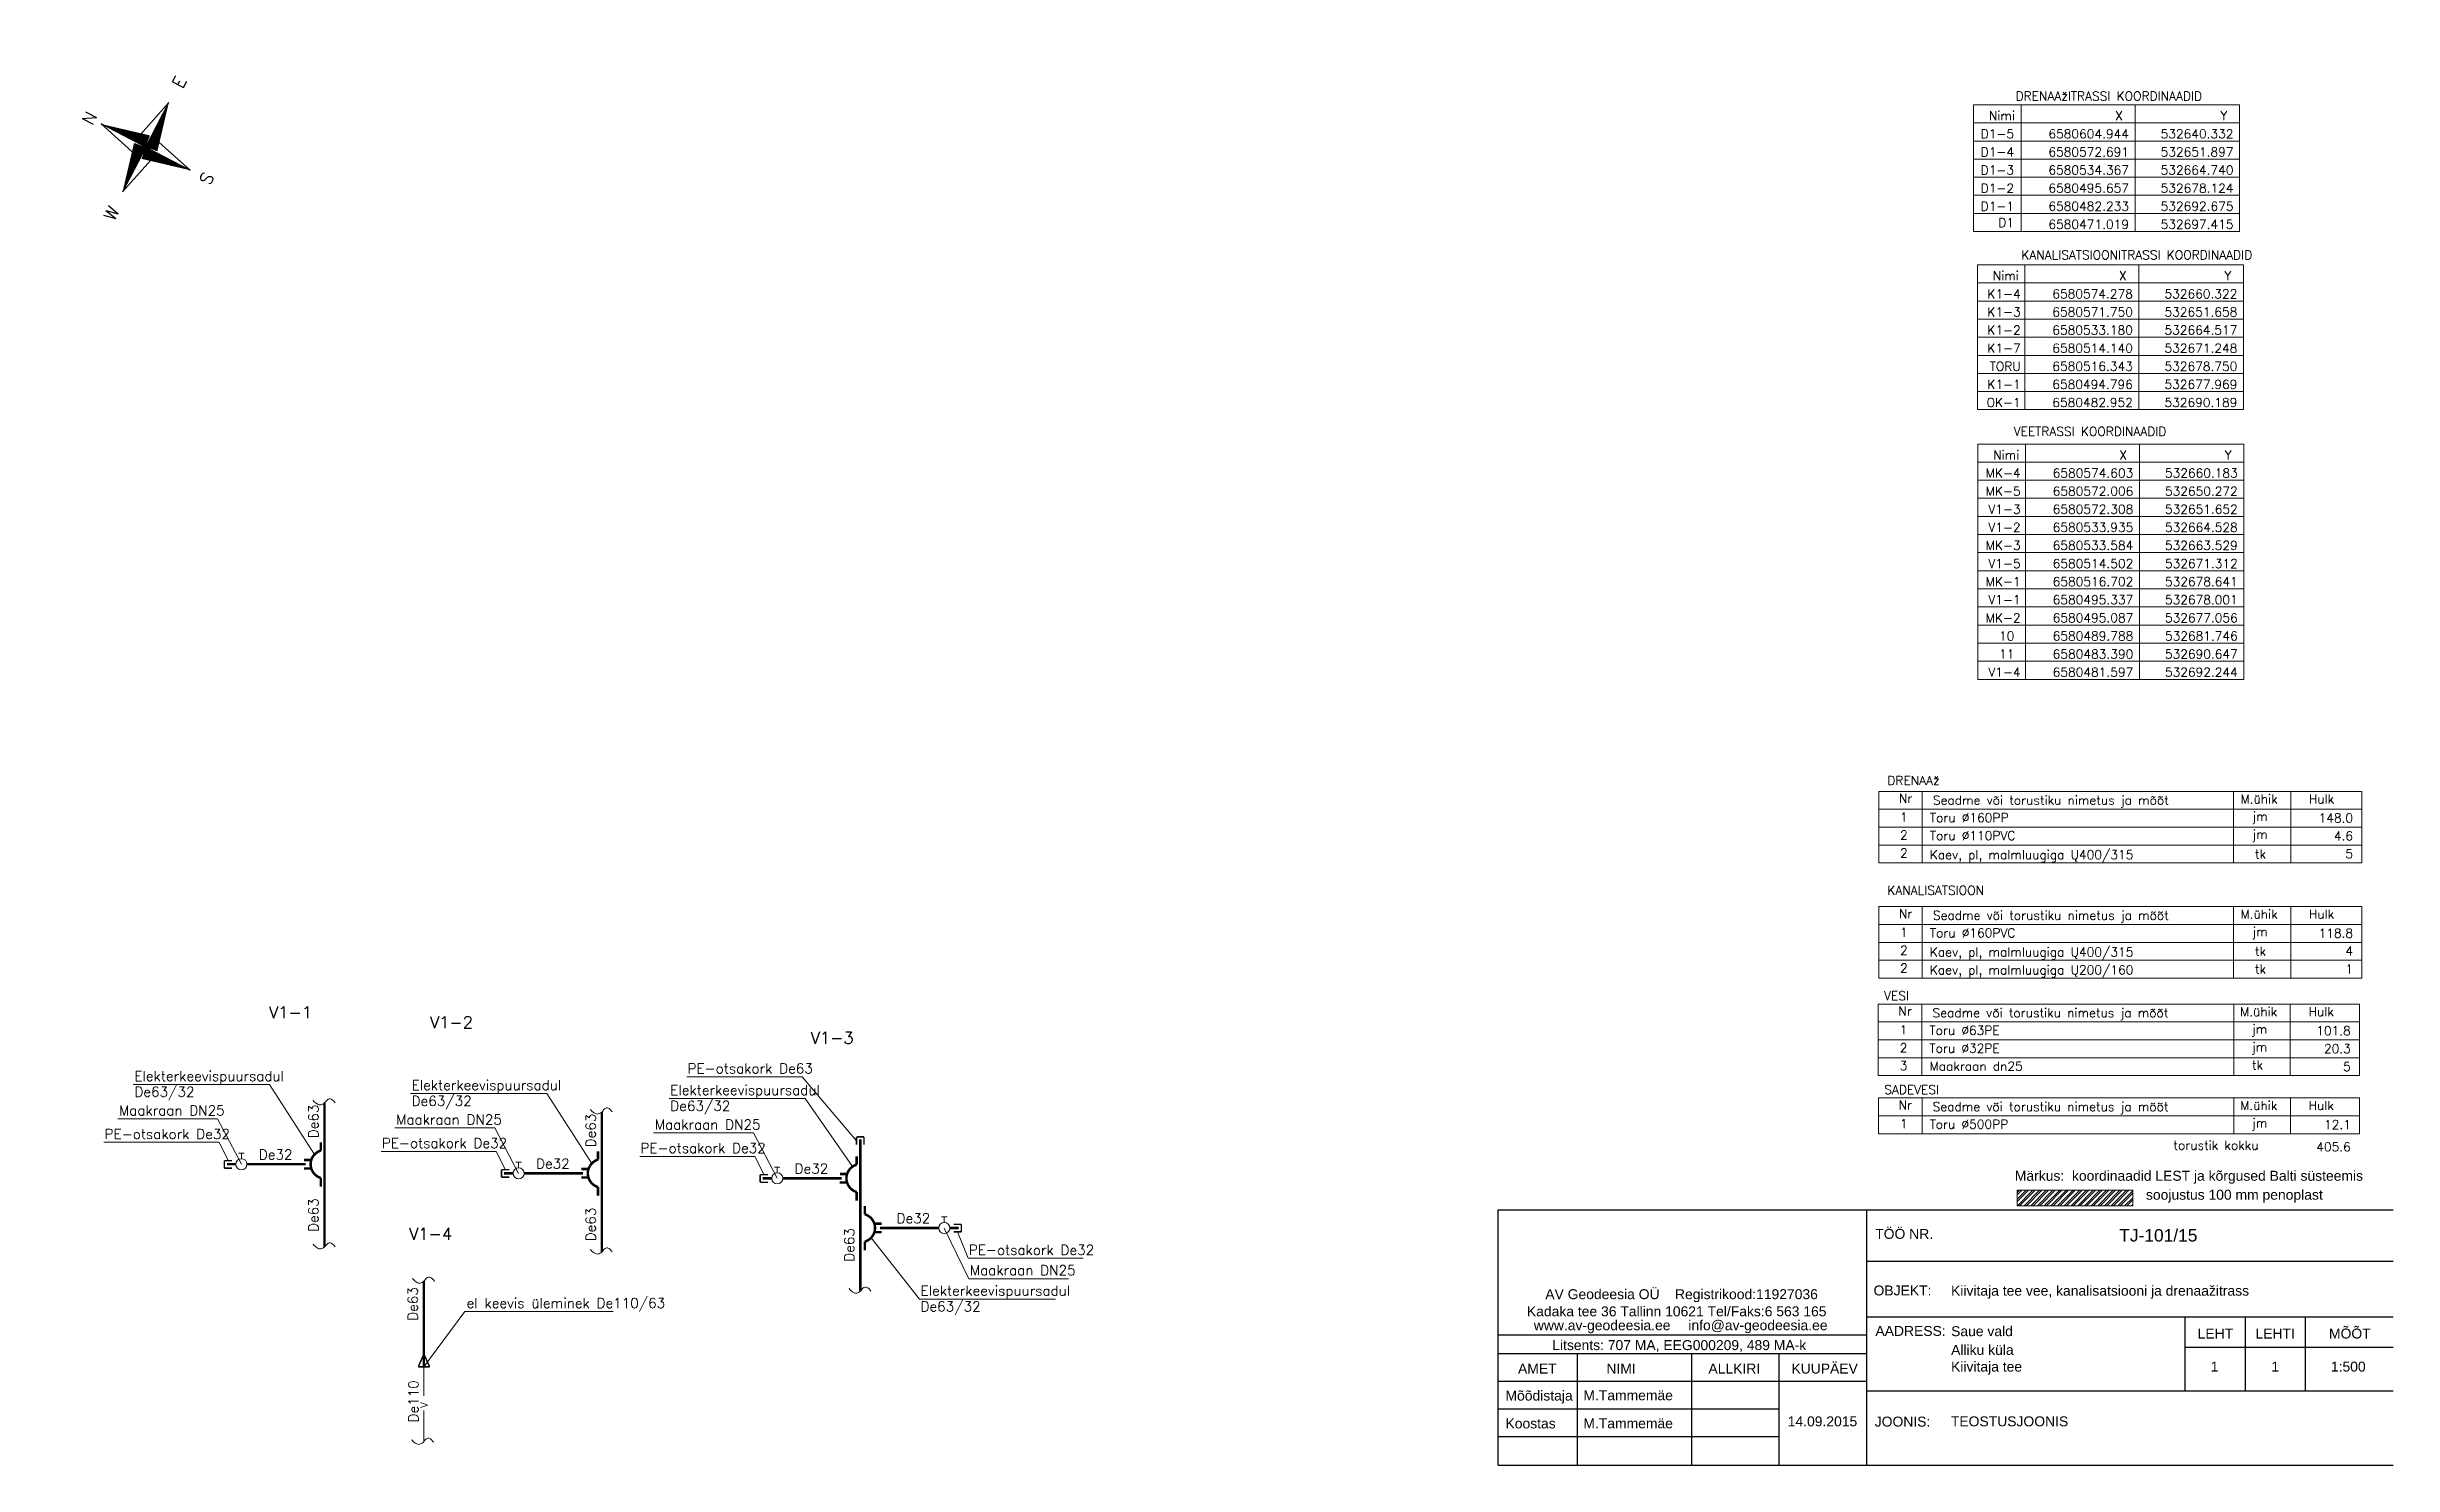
# Paper-space layout 'Layout1' of a CAD drawing. Header units: metres. Extents: x -33 to 439, y 1 to 287.
import ezdxf
from ezdxf.enums import TextEntityAlignment as Align

# ---------------------------------------------------------------- set-up
doc = ezdxf.new("R2010")
doc.units = ezdxf.units.M
doc.layers.add('ABIJOONIS', color=7, linetype='Continuous', lineweight=0, true_color=0xffffff)
doc.layers.add('VORMISTUS', color=7, linetype='Continuous', true_color=0xffffff)
doc.styles.add('textstyle16', font='txt')
doc.styles.add('textstyle167', font='')
doc.styles.add('textstyle168', font='')
doc.styles.add('textstyle169', font='')
doc.styles.add('textstyle17', font='romand')
doc.styles.add('textstyle170', font='')
doc.styles.add('textstyle171', font='')
doc.styles.add('textstyle172', font='')
doc.styles.add('textstyle173', font='')
doc.styles.add('textstyle174', font='')
doc.styles.add('textstyle175', font='')
doc.styles.add('textstyle176', font='')
doc.styles.add('textstyle177', font='')
doc.styles.add('textstyle178', font='')
doc.styles.add('textstyle179', font='')
doc.styles.add('textstyle18', font='romand')
doc.styles.add('textstyle180', font='')
doc.styles.add('textstyle181', font='')
doc.styles.add('textstyle182', font='')
doc.styles.add('textstyle183', font='')
doc.styles.add('textstyle184', font='')
doc.styles.add('textstyle185', font='')
doc.styles.add('textstyle186', font='')
doc.styles.add('textstyle187', font='')
doc.styles.add('textstyle188', font='')
doc.styles.add('textstyle189', font='')
doc.styles.add('textstyle19', font='romand')
doc.styles.add('textstyle190', font='')
doc.styles.add('textstyle191', font='')
doc.styles.add('textstyle192', font='')
doc.styles.add('textstyle193', font='')
doc.styles.add('textstyle194', font='')
doc.styles.add('textstyle195', font='')
doc.styles.add('textstyle196', font='')
doc.styles.add('textstyle197', font='romanc')
doc.styles.add('textstyle198', font='romanc')
doc.styles.add('textstyle199', font='romanc')
doc.styles.add('textstyle20', font='romand')
doc.styles.add('textstyle200', font='romanc')
doc.styles.add('textstyle201', font='romanc')
doc.styles.add('textstyle202', font='romanc')
doc.styles.add('textstyle203', font='romanc')
doc.styles.add('textstyle204', font='romanc')
doc.styles.add('textstyle205', font='romanc')
doc.styles.add('textstyle206', font='romanc')
doc.styles.add('textstyle207', font='romanc')
doc.styles.add('textstyle208', font='romanc')
doc.styles.add('textstyle209', font='romanc')
doc.styles.add('textstyle210', font='romanc')
doc.styles.add('textstyle211', font='romanc')
doc.styles.add('textstyle212', font='romanc')
doc.styles.add('textstyle213', font='romanc')
doc.styles.add('textstyle214', font='romanc')
doc.styles.add('textstyle215', font='romanc')
doc.styles.add('textstyle216', font='romanc')
doc.styles.add('textstyle217', font='romanc')
doc.styles.add('textstyle218', font='romanc')
doc.styles.add('textstyle219', font='romanc')
doc.styles.add('textstyle220', font='romanc')
doc.styles.add('textstyle221', font='romanc')
doc.styles.add('textstyle222', font='romanc')
doc.styles.add('textstyle223', font='romanc')
doc.styles.add('textstyle224', font='romanc')
doc.styles.add('textstyle225', font='romanc')
doc.styles.add('textstyle226', font='romanc')
doc.styles.add('textstyle227', font='romanc')
doc.styles.add('textstyle228', font='romanc')
doc.styles.add('textstyle229', font='romanc')
doc.styles.add('textstyle230', font='romanc')
doc.styles.add('textstyle231', font='romanc')
doc.styles.add('textstyle232', font='romanc')
doc.styles.add('textstyle233', font='romanc')
doc.styles.add('textstyle234', font='romanc')
doc.styles.add('textstyle235', font='romanc')
doc.styles.add('textstyle236', font='romanc')
doc.styles.add('textstyle237', font='')
doc.styles.add('textstyle238', font='romans', dxfattribs={"width": 0.8})
doc.styles.add('textstyle239', font='ROMANS', dxfattribs={"width": 0.64})
doc.styles.add('textstyle240', font='ROMANS', dxfattribs={"width": 0.64})
doc.styles.add('textstyle241', font='ROMANS', dxfattribs={"width": 0.64})
doc.styles.add('textstyle242', font='ROMANS', dxfattribs={"width": 0.64})
doc.styles.add('textstyle243', font='romans', dxfattribs={"width": 0.8})
doc.styles.add('textstyle244', font='romans', dxfattribs={"width": 0.8})
doc.styles.add('textstyle245', font='ROMANS', dxfattribs={"width": 0.64})
doc.styles.add('textstyle246', font='ROMANS', dxfattribs={"width": 0.64})
doc.styles.add('textstyle247', font='ROMANS', dxfattribs={"width": 0.64})
doc.styles.add('textstyle248', font='ROMANS', dxfattribs={"width": 0.64})
doc.styles.add('textstyle249', font='romant')
doc.styles.add('textstyle250', font='ROMANS', dxfattribs={"width": 0.64})
doc.styles.add('textstyle251', font='ROMANS', dxfattribs={"width": 0.64})
doc.styles.add('textstyle252', font='romans', dxfattribs={"width": 0.8})
doc.styles.add('textstyle253', font='ROMANS', dxfattribs={"width": 0.64})
doc.styles.add('textstyle254', font='romant')
doc.styles.add('textstyle255', font='romans', dxfattribs={"width": 0.8})
doc.styles.add('textstyle256', font='romans', dxfattribs={"width": 0.8})
doc.styles.add('textstyle257', font='ROMANS', dxfattribs={"width": 0.64})
doc.styles.add('textstyle258', font='ROMANS', dxfattribs={"width": 0.64})
doc.styles.add('textstyle259', font='ROMANS', dxfattribs={"width": 0.64})
doc.styles.add('textstyle260', font='ROMANS', dxfattribs={"width": 0.64})
doc.styles.add('textstyle261', font='romans', dxfattribs={"width": 0.8})
doc.styles.add('textstyle262', font='romant')
doc.styles.add('textstyle263', font='ROMANS', dxfattribs={"width": 0.64})
doc.styles.add('textstyle264', font='romans', dxfattribs={"width": 0.8})
doc.styles.add('textstyle265', font='ROMANS', dxfattribs={"width": 0.64})
doc.styles.add('textstyle266', font='ROMANS', dxfattribs={"width": 0.64})
doc.styles.add('textstyle267', font='ROMANS', dxfattribs={"width": 0.64})
doc.styles.add('textstyle268', font='ROMANS', dxfattribs={"width": 0.64})
doc.styles.add('textstyle269', font='romans', dxfattribs={"width": 0.8})
doc.styles.add('textstyle270', font='romant')
doc.styles.add('textstyle271', font='romans', dxfattribs={"width": 0.8})
doc.styles.add('textstyle272', font='romanc')
doc.styles.add('textstyle273', font='romanc')
doc.styles.add('textstyle274', font='romanc')
doc.styles.add('textstyle275', font='romanc')
doc.styles.add('textstyle276', font='romanc')
doc.styles.add('textstyle277', font='romanc')
doc.styles.add('textstyle278', font='romanc')
doc.styles.add('textstyle279', font='romanc')
doc.styles.add('textstyle280', font='romanc')
doc.styles.add('textstyle281', font='romanc')
doc.styles.add('textstyle282', font='romanc')
doc.styles.add('textstyle283', font='romanc')
doc.styles.add('textstyle284', font='romanc')
doc.styles.add('textstyle285', font='romanc')
doc.styles.add('textstyle286', font='romanc')
doc.styles.add('textstyle287', font='romanc')
doc.styles.add('textstyle288', font='romanc')
doc.styles.add('textstyle289', font='romanc')
doc.styles.add('textstyle290', font='romanc')
doc.styles.add('textstyle291', font='romanc')
doc.styles.add('textstyle292', font='romanc')
doc.styles.add('textstyle293', font='romanc')
doc.styles.add('textstyle294', font='romanc')
doc.styles.add('textstyle295', font='romanc')
doc.styles.add('textstyle296', font='romanc')
doc.styles.add('textstyle297', font='romanc')
doc.styles.add('textstyle298', font='romanc')
doc.styles.add('textstyle299', font='romanc')
doc.styles.add('textstyle300', font='romanc')
doc.styles.add('textstyle301', font='romanc')
doc.styles.add('textstyle302', font='romanc')
doc.styles.add('textstyle303', font='romanc')
doc.styles.add('textstyle304', font='romanc')
doc.styles.add('textstyle305', font='romanc')
doc.styles.add('textstyle306', font='romanc')
doc.styles.add('textstyle307', font='romanc')
doc.styles.add('textstyle308', font='romanc')
doc.styles.add('textstyle309', font='romanc')
doc.styles.add('textstyle310', font='romanc')
doc.styles.add('textstyle311', font='romanc')
doc.styles.add('textstyle312', font='romanc')
doc.styles.add('textstyle313', font='romanc')
doc.styles.add('textstyle314', font='romanc')
doc.styles.add('textstyle315', font='romanc')
doc.styles.add('textstyle316', font='romanc')
doc.styles.add('textstyle317', font='romanc')
doc.styles.add('textstyle318', font='romanc')
doc.styles.add('textstyle319', font='romanc')
doc.styles.add('textstyle320', font='romanc')
doc.styles.add('textstyle321', font='romanc')
doc.styles.add('textstyle322', font='romanc')
doc.styles.add('textstyle323', font='romanc')
doc.styles.add('textstyle324', font='romanc')
doc.styles.add('textstyle325', font='romanc')
doc.styles.add('textstyle326', font='romanc')
doc.styles.add('textstyle327', font='romanc')
doc.styles.add('textstyle328', font='romanc')
doc.styles.add('textstyle329', font='romanc')
doc.styles.add('textstyle330', font='romanc')
doc.styles.add('textstyle331', font='romanc')
doc.styles.add('textstyle332', font='romanc')
doc.styles.add('textstyle333', font='romanc')
doc.styles.add('textstyle334', font='romanc')
doc.styles.add('textstyle335', font='romanc')
doc.styles.add('textstyle336', font='romanc')
doc.styles.add('textstyle337', font='romanc')
doc.styles.add('textstyle338', font='romanc')
doc.styles.add('textstyle339', font='romanc')
doc.styles.add('textstyle340', font='romanc')
doc.styles.add('textstyle341', font='romanc')
doc.styles.add('textstyle342', font='romanc')
doc.styles.add('textstyle343', font='romanc')
doc.styles.add('textstyle344', font='romanc')
doc.styles.add('textstyle345', font='romanc')
doc.styles.add('textstyle346', font='romanc')
doc.styles.add('textstyle347', font='romanc')
doc.styles.add('textstyle348', font='romanc')
doc.styles.add('textstyle349', font='romanc')
doc.styles.add('textstyle350', font='romanc')
doc.styles.add('textstyle351', font='romanc')
doc.styles.add('textstyle352', font='romanc')
doc.styles.add('textstyle353', font='romanc')
doc.styles.add('textstyle354', font='romanc')
doc.styles.add('textstyle355', font='romanc')
doc.styles.add('textstyle356', font='romanc')
doc.styles.add('textstyle357', font='romanc')
doc.styles.add('textstyle358', font='romanc')
doc.styles.add('textstyle359', font='romanc')
doc.styles.add('textstyle360', font='romanc')
doc.styles.add('textstyle361', font='romanc')
doc.styles.add('textstyle362', font='romanc')
doc.styles.add('textstyle363', font='romanc')
doc.styles.add('textstyle364', font='romanc')
doc.styles.add('textstyle365', font='romanc')
doc.styles.add('textstyle366', font='romanc')
doc.styles.add('textstyle367', font='romanc')
doc.styles.add('textstyle368', font='romanc')
doc.styles.add('textstyle369', font='romanc')
doc.styles.add('textstyle370', font='romanc')
doc.styles.add('textstyle371', font='romanc')
doc.styles.add('textstyle372', font='romanc')
doc.styles.add('textstyle373', font='romanc')
doc.styles.add('textstyle374', font='romanc')
doc.styles.add('textstyle375', font='romanc')
doc.styles.add('textstyle376', font='romanc')
doc.styles.add('textstyle377', font='romanc')
doc.styles.add('textstyle378', font='romanc')
doc.styles.add('textstyle379', font='romanc')
doc.styles.add('textstyle380', font='romanc')
doc.styles.add('textstyle381', font='')
doc.styles.get('textstyle167').set_extended_font_data('Arial')
doc.styles.get('textstyle168').set_extended_font_data('Arial')
doc.styles.get('textstyle169').set_extended_font_data('Arial')
doc.styles.get('textstyle170').set_extended_font_data('Arial')
doc.styles.get('textstyle171').set_extended_font_data('Arial')
doc.styles.get('textstyle172').set_extended_font_data('Arial')
doc.styles.get('textstyle173').set_extended_font_data('Arial')
doc.styles.get('textstyle174').set_extended_font_data('Arial')
doc.styles.get('textstyle175').set_extended_font_data('Arial')
doc.styles.get('textstyle176').set_extended_font_data('Arial')
doc.styles.get('textstyle177').set_extended_font_data('Arial')
doc.styles.get('textstyle178').set_extended_font_data('Arial')
doc.styles.get('textstyle179').set_extended_font_data('Arial')
doc.styles.get('textstyle180').set_extended_font_data('Arial')
doc.styles.get('textstyle181').set_extended_font_data('Arial')
doc.styles.get('textstyle182').set_extended_font_data('Arial')
doc.styles.get('textstyle183').set_extended_font_data('Arial')
doc.styles.get('textstyle184').set_extended_font_data('Arial')
doc.styles.get('textstyle185').set_extended_font_data('Arial')
doc.styles.get('textstyle186').set_extended_font_data('Arial')
doc.styles.get('textstyle187').set_extended_font_data('Arial')
doc.styles.get('textstyle188').set_extended_font_data('Arial')
doc.styles.get('textstyle189').set_extended_font_data('Arial')
doc.styles.get('textstyle190').set_extended_font_data('Arial')
doc.styles.get('textstyle191').set_extended_font_data('Arial')
doc.styles.get('textstyle192').set_extended_font_data('Arial')
doc.styles.get('textstyle193').set_extended_font_data('Arial')
doc.styles.get('textstyle194').set_extended_font_data('Arial')
doc.styles.get('textstyle195').set_extended_font_data('Arial')
doc.styles.get('textstyle196').set_extended_font_data('Arial')
doc.styles.get('textstyle237').set_extended_font_data('Arial')
doc.styles.get('textstyle381').set_extended_font_data('Arial')
doc.linetypes.add('V1_tihe', pattern='A,8,-4,["V1",textstyle16,S=2.54,R=0,X=-2.54,Y=-1.27],-3', length=15)

psp = doc.layouts.get("Layout1")

# ---------------------------------------------------------------- texts
at = {"layer": 'ABIJOONIS', "linetype": 'Continuous'}
for s, style, p in [('Nimi ', 'textstyle287', (364.18, 271.37)), ('DRENAAžITRASSI KOORDINAADID', 'textstyle355', (400.58, 275.33)), (' X  ', 'textstyle288', (387.11, 271.37)), (' Y  ', 'textstyle289', (408.13, 271.37)), ('D1-5', 'textstyle284', (362.77, 267.73)), ('6580604.944 ', 'textstyle285', (387.11, 267.73)), ('532640.332 ', 'textstyle286', (408.13, 267.73)), ('D1-4', 'textstyle281', (362.77, 264.09)), ('6580572.691 ', 'textstyle282', (387.11, 264.09)), ('532651.897 ', 'textstyle283', (408.13, 264.09)), ('D1-3', 'textstyle278', (362.77, 260.45)), ('6580534.367 ', 'textstyle279', (387.11, 260.45)), ('532664.740 ', 'textstyle280', (408.13, 260.45)), ('D1-2', 'textstyle275', (362.77, 256.81)), ('D1-1', 'textstyle272', (362.77, 253.17)), ('6580495.657 ', 'textstyle276', (387.11, 256.81)), ('6580482.233 ', 'textstyle273', (387.11, 253.17)), ('532678.124 ', 'textstyle277', (408.13, 256.81)), ('532692.675 ', 'textstyle274', (408.13, 253.17)), ('D1', 'textstyle358', (362.77, 249.89)), ('6580471.019 ', 'textstyle356', (387.11, 249.53)), ('532697.415 ', 'textstyle357', (408.13, 249.53)), ('KANALISATSIOONITRASSI KOORDINAADID', 'textstyle353', (410.67, 243.39)), ('Nimi ', 'textstyle311', (364.96, 239.19)), (' X  ', 'textstyle312', (387.89, 239.19)), (' Y  ', 'textstyle313', (408.91, 239.19)), ('K1-4', 'textstyle308', (364.11, 235.55)), ('6580574.278 ', 'textstyle309', (387.89, 235.55)), ('532660.322 ', 'textstyle310', (408.91, 235.55)), ('K1-3', 'textstyle305', (364.11, 231.91)), ('6580571.750 ', 'textstyle306', (387.89, 231.91)), ('532651.658 ', 'textstyle307', (408.91, 231.91)), ('K1-2', 'textstyle302', (364.11, 228.27)), ('K1-7', 'textstyle299', (364.11, 224.63)), ('6580533.180 ', 'textstyle303', (387.89, 228.27)), ('6580514.140 ', 'textstyle300', (387.89, 224.63)), ('532664.517 ', 'textstyle304', (408.91, 228.27)), ('532671.248 ', 'textstyle301', (408.91, 224.63)), ('TORU', 'textstyle296', (364.11, 220.99)), ('6580516.343 ', 'textstyle297', (387.89, 220.99)), ('532678.750 ', 'textstyle298', (408.91, 220.99)), ('K1-1', 'textstyle293', (364.11, 217.35)), ('6580494.796 ', 'textstyle294', (387.89, 217.35)), ('532677.969 ', 'textstyle295', (408.91, 217.35)), ('OK-1', 'textstyle290', (364.11, 213.71)), ('6580482.952 ', 'textstyle291', (387.89, 213.71)), ('532690.189 ', 'textstyle292', (408.91, 213.71)), ('VEETRASSI KOORDINAADID', 'textstyle354', (393.4, 207.89)), ('Nimi ', 'textstyle350', (365.04, 203.16)), (' X  ', 'textstyle351', (387.97, 203.16)), (' Y  ', 'textstyle352', (408.99, 203.16)), ('MK-4', 'textstyle347', (364.07, 199.52)), ('MK-5', 'textstyle344', (364.07, 195.88)), ('6580574.603 ', 'textstyle348', (387.97, 199.52)), ('6580572.006 ', 'textstyle345', (387.97, 195.88)), ('532660.183 ', 'textstyle349', (408.99, 199.52)), ('532650.272 ', 'textstyle346', (408.99, 195.88)), ('V1-3', 'textstyle341', (364.07, 192.24)), ('6580572.308 ', 'textstyle342', (387.97, 192.24)), ('532651.652 ', 'textstyle343', (408.99, 192.24)), ('V1-2', 'textstyle338', (364.07, 188.6)), ('6580533.935 ', 'textstyle339', (387.97, 188.6)), ('532664.528 ', 'textstyle340', (408.99, 188.6)), ('MK-3', 'textstyle335', (364.07, 184.96)), ('6580533.584 ', 'textstyle336', (387.97, 184.96)), ('532663.529 ', 'textstyle337', (408.99, 184.96)), ('MK-1', 'textstyle329', (364.07, 177.68)), ('V1-5', 'textstyle332', (364.07, 181.32)), ('6580514.502 ', 'textstyle333', (387.97, 181.32)), ('6580516.702 ', 'textstyle330', (387.97, 177.68)), ('532671.312 ', 'textstyle334', (408.99, 181.32)), ('532678.641 ', 'textstyle331', (408.99, 177.68)), ('V1-1', 'textstyle326', (364.07, 174.04)), ('6580495.337 ', 'textstyle327', (387.97, 174.04)), ('532678.001 ', 'textstyle328', (408.99, 174.04)), ('MK-2', 'textstyle323', (364.07, 170.4)), ('6580495.087 ', 'textstyle324', (387.97, 170.4)), ('532677.056 ', 'textstyle325', (408.99, 170.4)), ('10 ', 'textstyle320', (364.07, 166.76)), ('11 ', 'textstyle317', (364.07, 163.12)), ('6580489.788 ', 'textstyle321', (387.97, 166.76)), ('6580483.390 ', 'textstyle318', (387.97, 163.12)), ('532681.746 ', 'textstyle322', (408.99, 166.76)), ('532690.647 ', 'textstyle319', (408.99, 163.12)), ('V1-4', 'textstyle314', (364.07, 159.48)), ('6580481.597 ', 'textstyle315', (387.97, 159.48)), ('532692.244 ', 'textstyle316', (408.99, 159.48))]:
    psp.add_text(s, height=1.8, dxfattribs=dict(at, style=style)).set_placement(p, align=Align.BOTTOM_RIGHT)
for s, style, p in [('DRENAAž', 'textstyle207', (337.28, 138.24)), ('Nr', 'textstyle208', (339.58, 134.64)), ('1', 'textstyle215', (339.84, 130.87)), ('Toru %%C160PP', 'textstyle214', (345.84, 130.76)), ('Seadme või torustiku nimetus ja mõõt', 'textstyle211', (346.44, 134.28)), ('M.ühik', 'textstyle209', (408.3, 134.52)), ('jm', 'textstyle213', (410.68, 131.01)), ('Hulk', 'textstyle210', (422.05, 134.52)), ('2', 'textstyle212', (339.84, 127.27)), ('Toru %%C110PVC', 'textstyle222', (345.84, 127.16)), ('jm', 'textstyle221', (410.68, 127.41)), ('2', 'textstyle218', (339.84, 123.67)), ('Kaev, pl, malmluugiga Ų400/315', 'textstyle217', (345.81, 123.31)), ('tk', 'textstyle219', (411.2, 123.48)), ('KANALISATSIOON', 'textstyle197', (337.28, 116.16)), ('Nr', 'textstyle224', (339.58, 111.48)), ('1', 'textstyle231', (339.84, 107.71)), ('Toru %%C160PVC', 'textstyle230', (345.84, 107.6)), ('Seadme või torustiku nimetus ja mõõt', 'textstyle227', (346.44, 111.12)), ('M.ühik', 'textstyle225', (408.3, 111.36)), ('jm', 'textstyle229', (410.68, 107.85)), ('Hulk', 'textstyle226', (422.05, 111.36)), ('2', 'textstyle228', (339.84, 104.11)), ('Kaev, pl, malmluugiga Ų400/315', 'textstyle359', (345.81, 103.75)), ('tk', 'textstyle360', (411.2, 103.92)), ('2', 'textstyle234', (339.84, 100.51)), ('Kaev, pl, malmluugiga Ų200/160', 'textstyle233', (345.81, 100.15)), ('tk', 'textstyle235', (411.2, 100.32)), ('VESI', 'textstyle205', (336.63, 94.96)), ('Nr', 'textstyle198', (339.5, 91.87)), ('1', 'textstyle201', (339.76, 88.1)), ('Toru %%C63PE', 'textstyle204', (345.76, 87.99)), ('Seadme või torustiku nimetus ja mõõt', 'textstyle203', (346.36, 91.52)), ('M.ühik', 'textstyle199', (408.22, 91.75)), ('jm', 'textstyle202', (410.6, 88.25)), ('Hulk', 'textstyle200', (421.98, 91.75)), ('2', 'textstyle362', (339.76, 84.5)), ('Toru %%C32PE', 'textstyle364', (345.76, 84.39)), ('jm', 'textstyle363', (410.6, 84.65)), ('3', 'textstyle366', (339.76, 80.9)), ('Maakraan dn25', 'textstyle368', (345.76, 80.79)), ('tk', 'textstyle367', (410.6, 81.05)), ('SADEVESI', 'textstyle379', (336.65, 76.09)), ('Nr', 'textstyle372', (339.52, 73)), ('1', 'textstyle375', (339.78, 69.23)), ('Toru %%C500PP', 'textstyle378', (345.78, 69.12)), ('Seadme või torustiku nimetus ja mõõt', 'textstyle377', (346.38, 72.64)), ('M.ühik', 'textstyle373', (408.24, 72.88)), ('jm', 'textstyle376', (410.62, 69.37)), ('Hulk', 'textstyle374', (422, 72.88)), ('torustik kokku', 'textstyle370', (394.81, 64.9))]:
    psp.add_text(s, height=1.8, dxfattribs=dict(at, style=style)).set_placement(p)
for s, style, p in [('148.0', 'textstyle216', (430.95, 130.69)), ('4.6', 'textstyle223', (430.95, 127.09)), ('5', 'textstyle220', (430.95, 123.49)), ('118.8', 'textstyle232', (430.95, 107.53)), ('4', 'textstyle361', (430.95, 103.93)), ('1', 'textstyle236', (430.95, 100.33)), ('101.8', 'textstyle206', (430.49, 87.92)), ('20.3', 'textstyle365', (430.49, 84.32)), ('5', 'textstyle369', (430.49, 80.72)), ('12.1', 'textstyle380', (430.51, 69.05)), ('405.6', 'textstyle371', (430.49, 64.57))]:
    psp.add_text(s, height=1.8, dxfattribs=dict(at, style=style)).set_placement(p, align=Align.RIGHT)
at = {"layer": 'ABIJOONIS', "lineweight": 13}
for s, style, p in [('V1-1', 'textstyle270', (11.77, 91.32)), ('V1-2', 'textstyle262', (44.15, 89.31)), ('V1-3', 'textstyle249', (120.72, 86.2)), ('V1-4', 'textstyle254', (39.96, 46.8))]:
    psp.add_text(s, height=2.4, dxfattribs=dict(at, style=style)).set_placement(p)
at = {"layer": 'ABIJOONIS', "color": 251, "lineweight": 13, "true_color": 0x5b5b5b}
for s, rotation, style, p in [('Elekterkeevispuursadul', 359.9981, 'textstyle267', (-15.3, 78.71)), ('PE-otsakork De63', 359.9981, 'textstyle263', (95.96, 80.23)), ('De63/32', 359.9981, 'textstyle266', (-15.3, 75.54)), ('Elekterkeevispuursadul', 359.9981, 'textstyle259', (40.46, 76.89)), ('De63/32', 359.9981, 'textstyle258', (40.46, 73.71)), ('Elekterkeevispuursadul', 359.9981, 'textstyle241', (92.48, 75.89)), ('Maakraan DN25', 359.9981, 'textstyle265', (-18.4, 71.79)), ('Maakraan DN25', 359.9981, 'textstyle257', (37.36, 69.96)), ('Maakraan DN25', 359.9981, 'textstyle239', (89.38, 68.96)), ('De63/32', 359.9981, 'textstyle240', (92.48, 72.71)), ('PE-otsakork De32', 359.9981, 'textstyle268', (-21.29, 67.05)), ('PE-otsakork De32', 359.9981, 'textstyle260', (34.47, 65.23)), ('PE-otsakork De32', 359.9981, 'textstyle242', (86.48, 64.23)), ('PE-otsakork De32', 359.9981, 'textstyle248', (152.54, 43.74)), ('Maakraan DN25', 359.9981, 'textstyle245', (152.75, 39.66)), ('el keevis üleminek De110/63', 0.0019, 'textstyle253', (51.52, 33.05)), ('Elekterkeevispuursadul', 359.9981, 'textstyle247', (142.82, 35.55)), ('De63/32', 359.9981, 'textstyle246', (142.82, 32.37))]:
    psp.add_text(s, height=2, rotation=rotation, dxfattribs=dict(at, style=style)).set_placement(p)
at = {"layer": 'ABIJOONIS', "ltscale": 0.35}
for style, p in [('textstyle271', (21.72, 67.19)), ('textstyle255', (77.48, 65.37)), ('textstyle269', (21.72, 48.35)), ('textstyle261', (77.48, 46.47)), ('textstyle244', (129.5, 42.36)), ('textstyle252', (41.7, 30.49))]:
    psp.add_text('De63', height=2, rotation=90, dxfattribs=dict(at, style=style)).set_placement(p)
for style, p in [('textstyle264', (9.72, 62.91)), ('textstyle256', (65.48, 61.09)), ('textstyle238', (117.49, 60.08)), ('textstyle243', (138, 50.1))]:
    psp.add_text('De32', height=2, dxfattribs=dict(at, style=style)).set_placement(p)
at = {"layer": 'ABIJOONIS', "color": 7, "linetype": 'V1_tihe', "ltscale": 0.7, "true_color": 0xffffff}
for s, height, style, p in [('De110', 2, 'textstyle250', (41.83, 10.04)), ('V', 1.5, 'textstyle251', (43.75, 12.98))]:
    psp.add_text(s, height=height, rotation=89.9981, dxfattribs=dict(at, style=style)).set_placement(p)
at = {"layer": 'VORMISTUS'}
for s, height, style, p in [('Märkus:  koordinaadid LEST ja kõrgused Balti süsteemis', 2, 'textstyle237', (362.92, 58.65)), ('soojustus 100 mm penoplast', 2, 'textstyle381', (389.29, 54.84)), ('TÖÖ NR.', 2, 'textstyle170', (334.84, 46.97)), ('TJ-101/15', 2.5, 'textstyle194', (383.92, 46.43)), ('Kadaka tee 36 Tallinn 10621 Tel/Faks:6 563 165', 2, 'textstyle192', (264.78, 31.39)), ('AV Geodeesia OÜ    Registrikood:11927036', 2, 'textstyle193', (268.48, 34.84)), ('OBJEKT:', 2, 'textstyle174', (334.5, 35.59)), ('Kiivitaja tee vee, kanalisatsiooni ja drenaažitrass', 2, 'textstyle180', (350.09, 35.54)), ('www.av-geodeesia.ee', 2, 'textstyle191', (266.17, 28.59)), ('info@av-geodeesia.ee', 2, 'textstyle190', (297.25, 28.6)), ('AADRESS:', 2, 'textstyle173', (334.88, 27.45)), ('Saue vald', 2, 'textstyle181', (350.1, 27.4)), ('LEHT', 2, 'textstyle168', (399.69, 26.93)), ('LEHTI', 2, 'textstyle167', (411.32, 26.93)), ('MÕÕT', 2, 'textstyle169', (426.11, 26.93)), ('Litsents: 707 MA, EEG000209, 489 MA-k', 2, 'textstyle189', (269.87, 24.6)), ('Alliku küla', 2, 'textstyle195', (350.1, 23.64)), ('AMET', 2, 'textstyle178', (263, 19.88)), ('NIMI', 2, 'textstyle175', (280.77, 19.88)), ('ALLKIRI', 2, 'textstyle179', (301.29, 19.88)), ('KUUPÄEV', 2, 'textstyle171', (317.99, 19.88)), ('Kiivitaja tee', 2, 'textstyle196', (350.09, 20.27)), ('1', 2, 'textstyle186', (402.32, 20.28)), ('1', 2, 'textstyle187', (414.51, 20.28)), ('1:500', 2, 'textstyle188', (426.49, 20.28)), ('Mõõdistaja', 2, 'textstyle176', (260.47, 14.45)), ('M.Tammemäe', 2, 'textstyle184', (276.14, 14.51)), ('Koostas', 2, 'textstyle177', (260.47, 8.85)), ('M.Tammemäe', 2, 'textstyle185', (276.14, 8.87)), ('14.09.2015', 2, 'textstyle183', (317.24, 9.27)), ('JOONIS:', 2, 'textstyle172', (334.74, 9.22)), ('TEOSTUSJOONIS', 2, 'textstyle182', (350.06, 9.27))]:
    psp.add_text(s, height=height, rotation=0.0037, dxfattribs=dict(at, style=style)).set_placement(p)

# ---------------------------------------------------------------- blocks, each defined once
blk = doc.blocks.new('põhi-lõuna')
at = {"layer": 'VORMISTUS'}
for points in [[(-154.06, 830.61), (-156.58, 820.82), (-154.08, 820.51)], [(-143.98, 820.48), (-153.77, 823.01), (-154.08, 820.51)], [(-164.19, 820.53), (-154.4, 818.01), (-154.08, 820.51)], [(-154.11, 810.4), (-151.58, 820.19), (-154.08, 820.51)]]:
    blk.add_lwpolyline(points, close=True, dxfattribs=at)
at = {"layer": 'VORMISTUS', "color": 5, "true_color": 0x0000ff}
blk.add_lwpolyline([(-154.06, 830.61, 0, 2.5, 0), (-152.85, 820.68, 0, 0, 0)], format="xyseb", dxfattribs=at)
at = {"layer": 'VORMISTUS'}
for points in [[(-164.19, 820.53, 0, 2.5, 0), (-154.26, 821.74, 0, 0, 0)], [(-143.98, 820.48, 0, 2.5, 0), (-153.91, 819.27, 0, 0, 0)]]:
    blk.add_lwpolyline(points, format="xyseb", dxfattribs=at)
at = {"layer": 'VORMISTUS', "color": 42, "true_color": 0xcc9900}
blk.add_lwpolyline([(-154.11, 810.4, 0, 2.5, 0), (-155.32, 820.33, 0, 0, 0)], format="xyseb", dxfattribs=at)
at = {"layer": 'VORMISTUS', "color": 5, "true_color": 0x0000ff, "style": 'textstyle19'}
blk.add_text('N', height=2.5, dxfattribs=at).set_placement((-154.09, 833.28), align=Align.MIDDLE_CENTER)
at = {"layer": 'VORMISTUS'}
for s, style, p in [('W', 'textstyle17', (-169.05, 820.54)), ('E', 'textstyle20', (-139.34, 820.47))]:
    blk.add_text(s, height=2.5, dxfattribs=dict(at, style=style)).set_placement(p, align=Align.MIDDLE_CENTER)
at = {"layer": 'VORMISTUS', "color": 42, "true_color": 0xcc9900, "style": 'textstyle18'}
blk.add_text('S', height=2.5, dxfattribs=at).set_placement((-154.09, 806.72), align=Align.MIDDLE_CENTER)

# ---------------------------------------------------------------- hatches: boundary and pattern name
at = {"layer": 'ABIJOONIS', "true_color": 0x7fffff}
h = psp.add_hatch(dxfattribs=at)
h.set_pattern_fill('ANSI32', color=131, scale=0.1, style=0, pattern_type=0)
h.paths.add_polyline_path([(363.41, 56.73), (386.62, 56.73), (386.62, 53.62), (363.41, 53.62)], flags=0)

# ---------------------------------------------------------------- linework, layer by layer
at = {"layer": 'ABIJOONIS', "linetype": 'Continuous'}
for p, q in [((354.62, 253.17), (354.62, 275.01)), ((354.62, 275.01), (408.13, 275.01)), ((364.18, 253.17), (364.18, 275.01)), ((387.11, 253.17), (387.11, 275.01)), ((408.13, 253.17), (408.13, 275.01)), ((354.62, 271.37), (408.13, 271.37)), ((354.62, 267.73), (408.13, 267.73)), ((354.62, 264.09), (408.13, 264.09)), ((354.62, 260.45), (408.13, 260.45)), ((354.62, 256.81), (408.13, 256.81)), ((354.62, 253.17), (408.13, 253.17)), ((354.62, 253.17), (408.13, 253.17)), ((354.62, 249.53), (354.62, 253.17)), ((364.18, 249.53), (364.18, 253.17)), ((387.11, 249.53), (387.11, 253.17)), ((408.13, 249.53), (408.13, 253.17)), ((354.62, 249.53), (408.13, 249.53)), ((355.4, 213.71), (355.4, 242.83)), ((355.4, 242.83), (408.91, 242.83)), ((364.96, 213.71), (364.96, 242.83)), ((387.89, 213.71), (387.89, 242.83)), ((408.91, 213.71), (408.91, 242.83)), ((355.4, 239.19), (408.91, 239.19)), ((355.4, 235.55), (408.91, 235.55)), ((355.4, 231.91), (408.91, 231.91)), ((355.4, 228.27), (408.91, 228.27)), ((355.4, 224.63), (408.91, 224.63)), ((355.4, 220.99), (408.91, 220.99)), ((355.4, 217.35), (408.91, 217.35)), ((355.4, 213.71), (408.91, 213.71)), ((355.49, 159.48), (355.49, 206.8)), ((355.49, 206.8), (408.99, 206.8)), ((355.49, 203.16), (408.99, 203.16)), ((365.04, 159.48), (365.04, 206.8)), ((387.97, 159.48), (387.97, 206.8)), ((408.99, 159.48), (408.99, 206.8)), ((355.49, 199.52), (408.99, 199.52)), ((355.49, 195.88), (408.99, 195.88)), ((355.49, 192.24), (408.99, 192.24)), ((355.49, 188.6), (408.99, 188.6)), ((355.49, 184.96), (408.99, 184.96)), ((355.49, 181.32), (408.99, 181.32)), ((355.49, 177.68), (408.99, 177.68)), ((355.49, 174.04), (408.99, 174.04)), ((355.49, 170.4), (408.99, 170.4)), ((355.49, 166.76), (408.99, 166.76)), ((355.49, 163.12), (408.99, 163.12)), ((355.49, 159.48), (408.99, 159.48)), ((335.54, 122.55), (335.54, 136.95)), ((335.54, 136.95), (432.69, 136.95)), ((344.31, 122.55), (344.31, 136.95)), ((406.93, 122.55), (406.93, 136.95)), ((418.4, 122.55), (418.4, 136.95)), ((335.54, 133.35), (432.69, 133.35)), ((335.54, 129.75), (432.69, 129.75)), ((335.54, 126.15), (432.69, 126.15)), ((335.54, 122.55), (432.69, 122.55)), ((335.54, 99.39), (335.54, 113.79)), ((335.54, 113.79), (432.69, 113.79)), ((344.31, 99.39), (344.31, 113.79)), ((406.93, 99.39), (406.93, 113.79)), ((418.4, 99.39), (418.4, 113.79)), ((335.54, 110.19), (432.69, 110.19)), ((335.54, 106.59), (432.69, 106.59)), ((335.54, 102.99), (432.69, 102.99)), ((335.54, 99.39), (432.69, 99.39)), ((335.46, 94.19), (432.23, 94.19)), ((335.46, 79.79), (335.46, 94.19)), ((335.46, 90.59), (432.23, 90.59)), ((344.23, 79.79), (344.23, 94.19)), ((406.96, 79.79), (406.96, 94.11)), ((418.32, 79.79), (418.32, 94.16)), ((432.23, 79.79), (432.23, 94.19)), ((335.46, 86.99), (432.23, 86.99)), ((335.46, 83.39), (432.23, 83.39)), ((335.46, 79.79), (432.23, 79.79)), ((335.48, 75.32), (432.25, 75.32)), ((335.48, 68.12), (335.48, 75.32)), ((335.48, 71.72), (432.25, 71.72)), ((344.25, 68.12), (344.25, 75.32)), ((406.98, 68.12), (406.98, 75.24)), ((418.34, 68.12), (418.34, 75.29)), ((432.25, 68.12), (432.25, 75.32)), ((335.48, 68.12), (432.25, 68.12))]:
    psp.add_line(p, q, dxfattribs=at)
at = {"layer": 'ABIJOONIS', "ltscale": 0.35}
for p, q in [((6.77, 64.22), (5.64, 64.21)), ((6.21, 64.22), (6.21, 63.09)), ((62.53, 62.4), (61.4, 62.39)), ((61.96, 62.39), (61.97, 61.27)), ((114.54, 61.39), (113.42, 61.38)), ((113.98, 61.39), (113.99, 60.26)), ((147.04, 51.41), (148.16, 51.4)), ((147.6, 51.4), (147.59, 50.28))]:
    psp.add_line(p, q, dxfattribs=at)
at = {"layer": 'ABIJOONIS', "linetype": 'Continuous'}
for points in [[(432.69, 136.95), (432.69, 122.55)], [(432.69, 113.79), (432.69, 99.39)]]:
    psp.add_lwpolyline(points, dxfattribs=at)
at = {"layer": 'ABIJOONIS', "color": 251, "true_color": 0x5b5b5b}
for points in [[(20.92, 63.94), (11.86, 78.02), (-15.54, 78.02)], [(76.68, 62.12), (67.62, 76.19), (40.21, 76.19)], [(129.94, 66.7), (118.98, 79.55), (95.83, 79.55)], [(6.22, 61.97), (1.43, 71.09), (-18.64, 71.09)], [(129.15, 61.5), (119.63, 75.19), (92.23, 75.19)], [(3.56, 62.7), (1.72, 66.38), (-21.43, 66.38)], [(61.98, 60.14), (57.19, 69.27), (37.11, 69.27)], [(114, 59.14), (109.21, 68.26), (89.13, 68.26)], [(59.32, 60.87), (57.48, 64.55), (34.33, 64.55)], [(111.34, 59.87), (109.5, 63.55), (86.35, 63.55)], [(132.9, 47.2), (142.58, 34.85), (169.98, 34.85)], [(147.59, 49.15), (152.5, 38.96), (172.58, 38.96)], [(150.25, 48.37), (152.41, 43.07), (175.56, 43.07)], [(42.93, 21.23), (51.18, 32.36), (81.02, 32.36)]]:
    psp.add_lwpolyline(points, dxfattribs=at)
at = {"layer": 'ABIJOONIS', "linetype": 'Continuous'}
for points in [[(22.95, 45.36, 0.5, 0.5, 0), (22.95, 74.31, 0.5, 0.5, 0)], [(78.71, 44.32, 0.5, 0.5, 0), (78.71, 72.49, 0.5, 0.5, 0)], [(22.21, 66.37, 0.5, 0.5, 0), (22.21, 64.72, 0.5, 0.5, 0)], [(131.45, 67.47, 0.3, 0.3, 0), (129.94, 67.47, 0.3, 0.3, 0)], [(129.94, 67.47, 0.3, 0.3, 0), (129.94, 65.93, 0.3, 0.3, 0)], [(130.72, 65.17, 0.5, 0.5, 0), (130.72, 66.97, 0.5, 0.5, 0)], [(131.45, 67.47, 0.3, 0.3, 0), (131.45, 65.93, 0.3, 0.3, 0)], [(2.79, 62.7, 0.3, 0.3, 0), (2.79, 61.18, 0.3, 0.3, 0)], [(2.79, 62.7, 0.3, 0.3, 0), (4.33, 62.7, 0.3, 0.3, 0)], [(5.1, 61.97, 0.5, 0.5, 0), (3.3, 61.97, 0.5, 0.5, 0)], [(19.17, 61.97, 0.5, 0.5, 0), (7.35, 61.97, 0.5, 0.5, 0)], [(20.2, 61.12, 0.5, 0.5, 0), (18.81, 61.12, 0.5, 0.5, 0)], [(20.18, 62.83, 0.5, 0.5, 0), (18.84, 62.83, 0.5, 0.5, 0)], [(22.21, 64.72, 0.5, 0.5, 0.748627), (22.21, 59.21, 0.5, 0.5, 0.748627)], [(77.96, 62.9, 0.5, 0.5, 0.748627), (77.96, 57.38, 0.5, 0.5, 0.748627)], [(77.96, 64.54, 0.5, 0.5, 0), (77.96, 62.9, 0.5, 0.5, 0)], [(129.98, 61.9, 0.5, 0.5, 0.748627), (129.98, 56.38, 0.5, 0.5, 0.748627)], [(129.98, 63.54, 0.5, 0.5, 0), (129.98, 61.9, 0.5, 0.5, 0)], [(130.72, 36.46, 0.5, 0.5, 0), (130.72, 65.17, 0.5, 0.5, 0)], [(2.79, 61.18, 0.3, 0.3, 0), (4.33, 61.18, 0.3, 0.3, 0)], [(22.21, 59.21, 0.5, 0.5, 0), (22.21, 57.47, 0.5, 0.5, 0)], [(58.55, 60.87, 0.3, 0.3, 0), (58.55, 59.36, 0.3, 0.3, 0)], [(58.55, 60.87, 0.3, 0.3, 0), (60.09, 60.87, 0.3, 0.3, 0)], [(58.55, 59.36, 0.3, 0.3, 0), (60.09, 59.36, 0.3, 0.3, 0)], [(60.86, 60.14, 0.5, 0.5, 0), (59.06, 60.14, 0.5, 0.5, 0)], [(74.93, 60.14, 0.5, 0.5, 0), (63.11, 60.14, 0.5, 0.5, 0)], [(75.96, 59.3, 0.5, 0.5, 0), (74.57, 59.3, 0.5, 0.5, 0)], [(75.94, 61.01, 0.5, 0.5, 0), (74.6, 61.01, 0.5, 0.5, 0)], [(77.96, 57.38, 0.5, 0.5, 0), (77.96, 55.65, 0.5, 0.5, 0)], [(110.57, 59.87, 0.3, 0.3, 0), (110.57, 58.35, 0.3, 0.3, 0)], [(110.57, 59.87, 0.3, 0.3, 0), (112.11, 59.87, 0.3, 0.3, 0)], [(110.57, 58.35, 0.3, 0.3, 0), (112.11, 58.35, 0.3, 0.3, 0)], [(112.87, 59.14, 0.5, 0.5, 0), (111.07, 59.14, 0.5, 0.5, 0)], [(126.95, 59.14, 0.5, 0.5, 0), (115.12, 59.14, 0.5, 0.5, 0)], [(127.97, 58.3, 0.5, 0.5, 0), (126.58, 58.3, 0.5, 0.5, 0)], [(127.96, 60.01, 0.5, 0.5, 0), (126.61, 60.01, 0.5, 0.5, 0)], [(129.98, 56.38, 0.5, 0.5, 0), (129.98, 54.64, 0.5, 0.5, 0)], [(131.6, 53.55, 0.5, 0.5, 0), (131.6, 51.91, 0.5, 0.5, 0)], [(131.6, 51.91, 0.5, 0.5, -0.748627), (131.6, 46.4, 0.5, 0.5, -0.748627)], [(133.61, 48.31, 0.5, 0.5, 0), (135, 48.31, 0.5, 0.5, 0)], [(133.63, 50.02, 0.5, 0.5, 0), (134.97, 50.02, 0.5, 0.5, 0)], [(134.64, 49.15, 0.5, 0.5, 0), (146.46, 49.15, 0.5, 0.5, 0)], [(148.71, 49.15, 0.5, 0.5, 0), (150.51, 49.15, 0.5, 0.5, 0)], [(151.02, 49.88, 0.3, 0.3, 0), (149.47, 49.88, 0.3, 0.3, 0)], [(151.02, 48.37, 0.3, 0.3, 0), (149.47, 48.37, 0.3, 0.3, 0)], [(151.02, 49.88, 0.3, 0.3, 0), (151.02, 48.37, 0.3, 0.3, 0)], [(131.6, 46.4, 0.5, 0.5, 0), (131.6, 44.66, 0.5, 0.5, 0)], [(42.93, 38.47, 0.5, 0.5, 0), (42.93, 25.56, 0.5, 0.5, 0)], [(42.93, 25.56, 0.5, 0.5, 0), (42.93, 21.23, 0.5, 0.5, 0)]]:
    psp.add_lwpolyline(points, format="xyseb", dxfattribs=at)
at = {"layer": 'ABIJOONIS', "color": 131, "true_color": 0x7fffff}
psp.add_lwpolyline([(363.41, 56.73), (386.62, 56.73), (386.62, 53.62), (363.41, 53.62)], close=True, dxfattribs=at)
at = {"layer": 'ABIJOONIS', "lineweight": 13, "flags": 128}
for points in [[(41.79, 21.23, 0.3, 0.3, 0), (42.93, 23.79, 0.3, 0.3, 0)], [(44.08, 21.23, 0.3, 0.3, 0), (42.93, 23.79, 0.3, 0.3, 0)], [(41.79, 21.23, 0.3, 0.3, 0), (44.08, 21.23, 0.3, 0.3, 0)]]:
    psp.add_lwpolyline(points, format="xyseb", dxfattribs=at)
at = {"layer": 'ABIJOONIS', "color": 7, "linetype": 'V1_tihe', "ltscale": 0.7, "true_color": 0xffffff}
for points in [[(42.93, 21.23, 0.2, 0.2, 0), (42.93, 15.35, 0.2, 0.2, 0)], [(42.93, 12.46, 0.2, 0.2, 0), (42.93, 6.24, 0.2, 0.2, 0)]]:
    psp.add_lwpolyline(points, format="xyseb", dxfattribs=at)
at = {"layer": 'ABIJOONIS', "linetype": 'Continuous', "ltscale": 0.35}
for centre in [(6.22, 61.97), (61.98, 60.14), (114, 59.14), (147.59, 49.15)]:
    psp.add_circle(centre, 1.12, dxfattribs=at)
at = {"layer": 'ABIJOONIS', "linetype": 'Continuous', "ltscale": 0.35, "start_tangent": (-0.945753, 0.324886), "end_tangent": (-0.574887, 0.818233)}
for points in [[(20.74, 74.83), (21.44, 74.11), (22.23, 73.91), (22.93, 74.29), (23.45, 74.87), (24.42, 75), (25.04, 74.37)], [(76.5, 73.01), (77.2, 72.29), (77.99, 72.09), (78.69, 72.47), (79.21, 73.05), (80.17, 73.17), (80.8, 72.55)], [(20.74, 45.89), (21.44, 45.16), (22.23, 44.96), (22.93, 45.34), (23.45, 45.93), (24.42, 46.05), (25.04, 45.42)], [(76.5, 44.85), (77.2, 44.13), (77.99, 43.93), (78.69, 44.31), (79.21, 44.89), (80.17, 45.01), (80.8, 44.39)], [(128.52, 36.99), (129.22, 36.26), (130, 36.06), (130.71, 36.44), (131.23, 37.03), (132.19, 37.15), (132.82, 36.52)]]:
    psp.add_spline(points, degree=3, dxfattribs=at)
at = {"layer": 'ABIJOONIS', "linetype": 'Continuous', "lineweight": 13, "start_tangent": (-0.945753, 0.324886), "end_tangent": (-0.574887, 0.818233)}
psp.add_spline([(40.73, 39), (41.43, 38.27), (42.21, 38.07), (42.91, 38.45), (43.44, 39.04), (44.4, 39.16), (45.03, 38.53)], degree=3, dxfattribs=at)
at = {"layer": 'ABIJOONIS', "color": 7, "linetype": 'Continuous', "ltscale": 0.7, "true_color": 0xffffff, "start_tangent": (-0.945753, 0.324886), "end_tangent": (-0.574887, 0.818233)}
psp.add_spline([(40.56, 6.58), (41.26, 5.86), (42.05, 5.66), (42.75, 6.04), (43.27, 6.62), (44.23, 6.75), (44.86, 6.12)], degree=3, dxfattribs=at)
at = {"layer": 'VORMISTUS'}
for p, q in [((258.99, 1.48), (258.99, 52.78)), ((258.99, 52.78), (438.99, 52.78)), ((333.05, 52.78), (333.05, 6.19)), ((333.05, 52.78), (333.05, 1.48)), ((333.05, 42.48), (438.99, 42.48)), ((333.05, 31.3), (438.99, 31.3)), ((397.2, 16.39), (397.2, 31.3)), ((409.31, 16.39), (409.31, 31.3)), ((421.4, 16.39), (421.4, 31.3)), ((274.9, 23.9), (274.9, 1.54)), ((297.87, 23.9), (297.87, 1.54)), ((315.42, 23.9), (315.42, 1.54)), ((397.2, 25.22), (438.99, 25.22)), ((333.05, 18.31), (258.99, 18.31)), ((333.05, 16.39), (438.99, 16.39)), ((315.42, 12.72), (258.99, 12.72)), ((315.42, 7.13), (258.99, 7.13))]:
    psp.add_line(p, q, dxfattribs=at)
for points in [[(258.99, 27.64), (333.05, 27.64)], [(258.99, 23.9), (333.05, 23.9)], [(258.99, 1.48), (438.99, 1.48)]]:
    psp.add_lwpolyline(points, dxfattribs=at)

# ---------------------------------------------------------------- block references
at = {"layer": 'VORMISTUS', "linetype": 'Continuous', "rotation": 62.72658102102534}
psp.add_blockref('põhi-lõuna', (786.87, 27.47), dxfattribs=at)

psp.set_redraw_order([(e.dxf.handle, doc.entitydb.next_handle()) for e in psp.query("TEXT MTEXT ATTDEF DIMENSION ARC_DIMENSION")])  # texts and dimensions are drawn at this point

doc.saveas('drawing.dxf')
